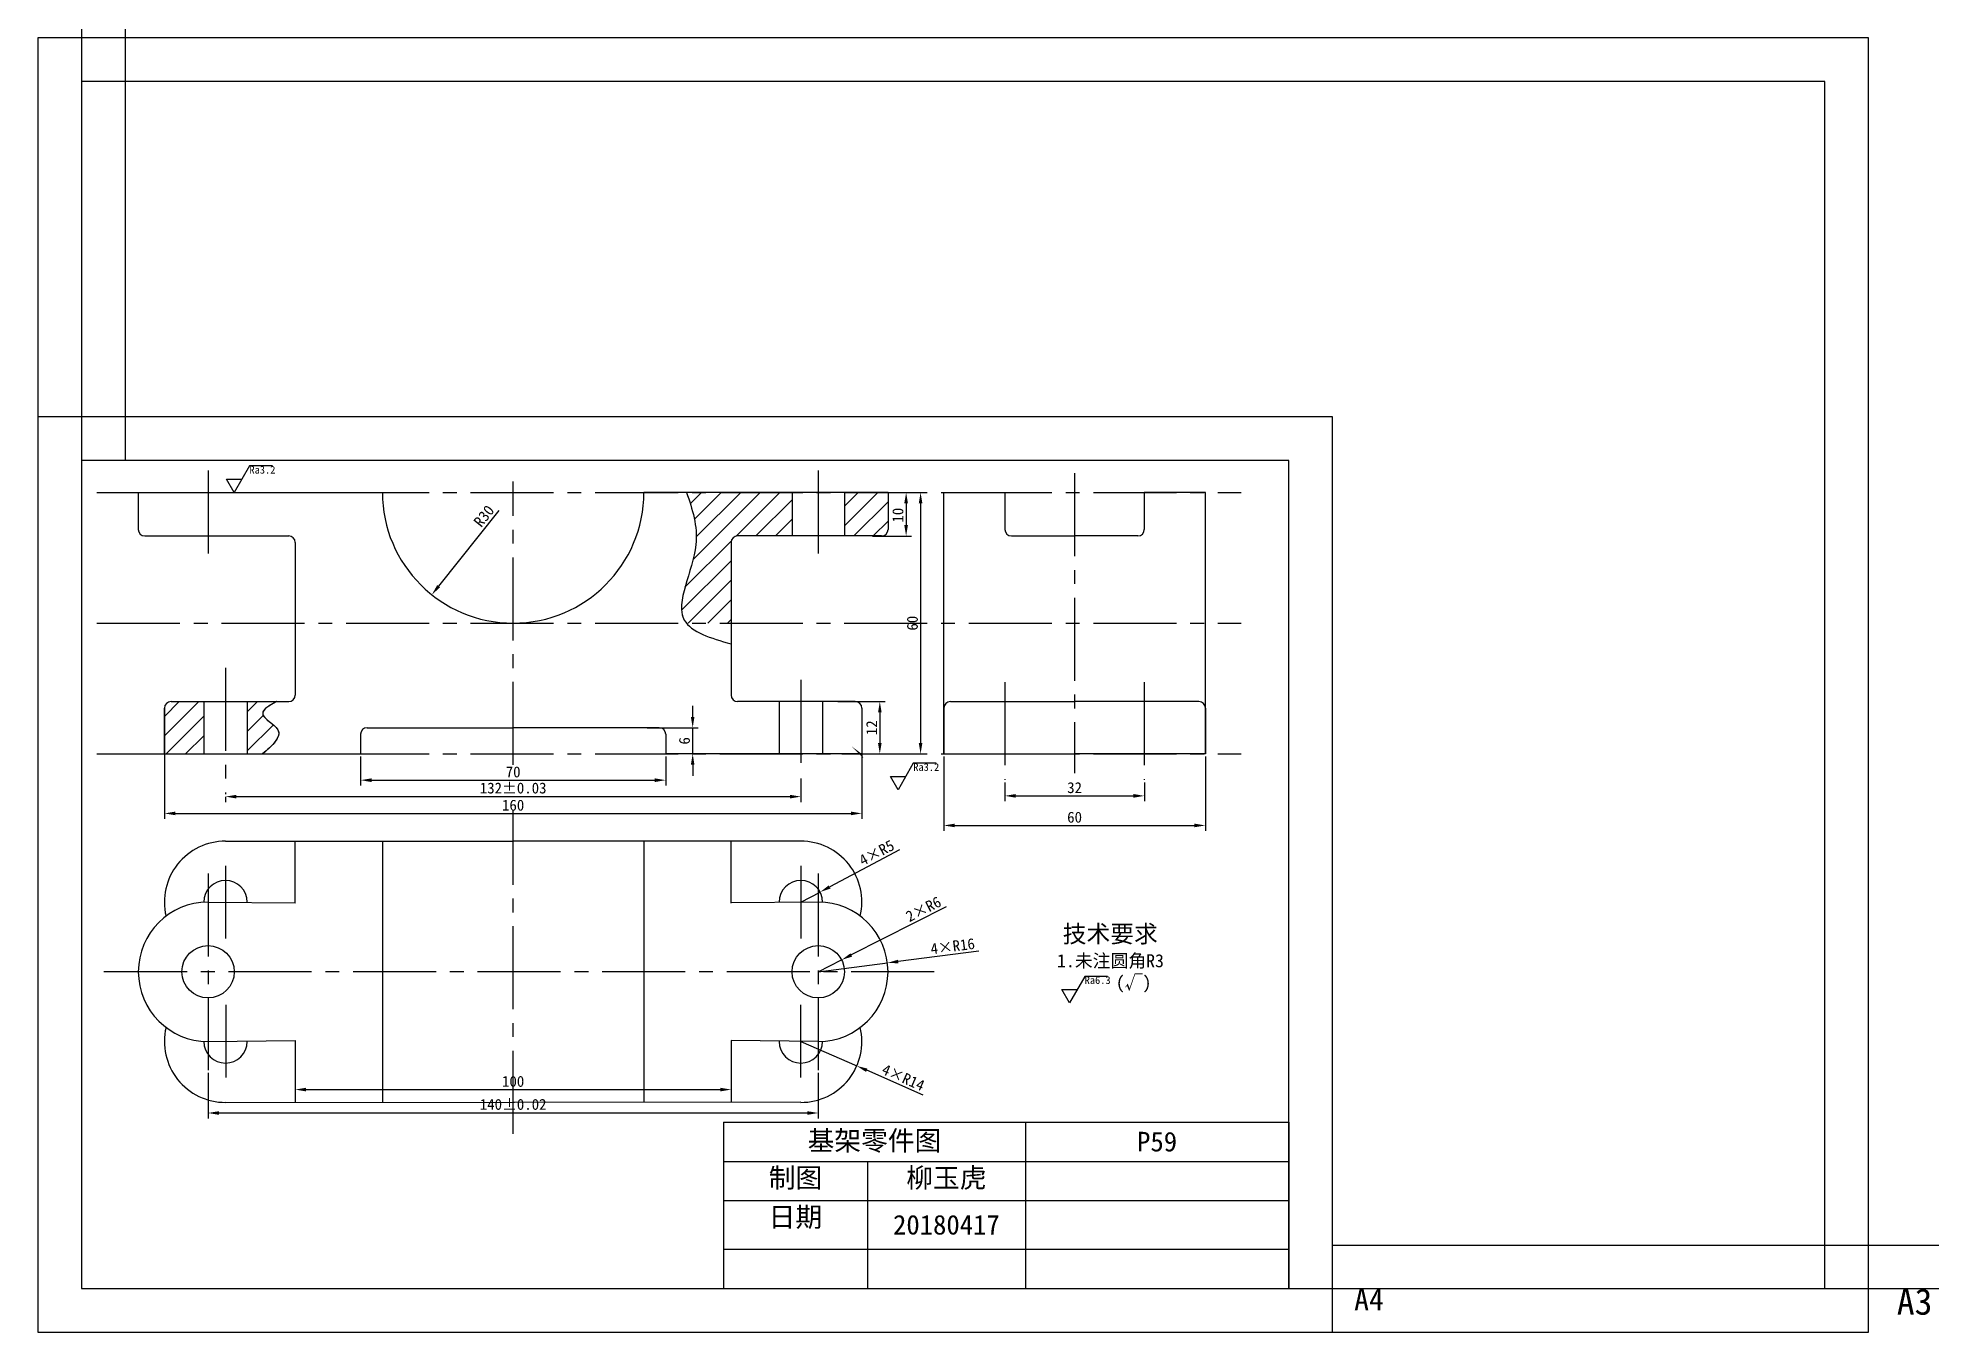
# Model space of a CAD drawing. Header units: millimetres. Extents: x 0 to 859, y 0 to 594.
# Drawn here: x 0 to 434.1, y 0 to 297 of the extents above; entities that cross this region are included whole.
import ezdxf

# ---------------------------------------------------------------- set-up
doc = ezdxf.new("R2010")
doc.units = ezdxf.units.MM
doc.linetypes.add('CENTER2', pattern=[28.575, 19.05, -3.175, 3.175, -3.175])
doc.layers.get('0').update_dxf_attribs({"true_color": 0xff2929})
doc.layers.add('图框', color=7, linetype='Continuous')
doc.layers.add('图线', color=3, linetype='CENTER2')
doc.layers.add('注释', color=7, linetype='Continuous', true_color=0x77783f, plot=False)
doc.styles.get("Standard").update_dxf_attribs({"font": ''})
doc.styles.add('样式 1', font='')
doc.styles.add('样式 3', font='')
doc.styles.get('Standard').set_extended_font_data('SimSun')
doc.styles.get('样式 1').set_extended_font_data('SimSun')
doc.styles.get('样式 3').set_extended_font_data('SimSun')
doc.dimstyles.new('ISO-25', dxfattribs={"dimtxt": 2.5, "dimasz": 2.5, "dimexe": 1.25, "dimexo": 0.625, "dimtad": 1, "dimdsep": 46, "dimtxsty": 'Standard', "dimcen": 2.5, "dimadec": 0, "dimazin": 0, "dimtfac": 1, "dimtmove": 0, "dimatfit": 3, "dimfxl": 0, "dimarcsym": 0})

msp = doc.modelspace()

# ---------------------------------------------------------------- texts
at = {"attachment_point": 1}
for s, width, insert, char_height, style in [('\\pi14.452;技术要求\\P\\pi13.149;{\\H0.75x;1.未注圆角R3\\P\\pi16.441;     (√) }', 51.14815, (220.675, 93.391), 4, '样式 3'), ('Ra6.3', 7.84666, (240.173, 81.647), 1.75, '样式 1')]:
    msp.add_mtext_dynamic_manual_height_columns(s, width=width, gutter_width=12.5, heights=[0], dxfattribs=dict(at, insert=insert, char_height=char_height, style=style))
for s, heights, insert, char_height in [('\\pi5;A4', [9.907], (297, 10), 5), ('\\pi6;A3', [0], (420.5, 10), 6)]:
    msp.add_mtext_dynamic_manual_height_columns(s, width=28.04239, gutter_width=12.5, heights=heights, dxfattribs=dict(at, insert=insert, char_height=char_height))
at = {"layer": '注释', "char_height": 1.75, "attachment_point": 1, "style": '样式 1'}
for insert in [(48.55, 198.754), (200.851, 130.536)]:
    msp.add_mtext_dynamic_manual_height_columns('Ra3.2', width=7.84666, gutter_width=12.5, heights=[0], dxfattribs=dict(at, insert=insert))

# ---------------------------------------------------------------- blocks, each defined once
blk = doc.blocks.new('*T2')
at = {"layer": '注释', "color": 0, "linetype": 'ByBlock', "lineweight": -2}
for p, q in [((0, 0), (129.68, 0)), ((0, 0), (0, -38.14)), ((69.26, 0), (69.26, -38.14)), ((129.68, 0), (129.68, -38.14)), ((0, -9.02), (129.68, -9.02)), ((33, -9.02), (33, -38.14)), ((0, -18.02), (129.68, -18.02)), ((0, -29.14), (129.68, -29.14)), ((0, -38.14), (129.68, -38.14))]:
    blk.add_line(p, q, dxfattribs=at)
at = {"layer": '注释', "color": 0, "char_height": 4.5}
for s, insert, width, attachment_point in [('基架零件图', (34.63, -4.51), 66.2597, 5), ('P59', (99.47, -4.51), 57.4214, 5), ('制图', (16.5, -10.53), 30.0001, 2), ('柳玉虎', (51.13, -10.53), 33.2596, 2), ('日期', (16.5, -19.52), 30.0001, 2), ('20180417', (51.13, -23.58), 33.2596, 5)]:
    blk.add_mtext(s, dxfattribs=dict(at, insert=insert, width=width, attachment_point=attachment_point))
blk = doc.blocks.new('*D3')
at = {"layer": 'Defpoints', "color": 0}
for p in [(139.16, 138.69), (150.24, 138.69), (149.94, 132.69)]:
    blk.add_point(p, dxfattribs=at)
at = {"layer": '注释', "color": 0, "lineweight": -2}
for p, q in [((150.24, 141.19), (150.24, 143.69)), ((139.78, 138.69), (151.49, 138.69)), ((150.24, 132.69), (150.24, 138.69)), ((150.57, 132.69), (151.49, 132.69)), ((150.24, 130.19), (150.24, 127.69))]:
    blk.add_line(p, q, dxfattribs=at)
at = {"layer": '注释', "color": 0}
for points in [[(149.82, 141.19), (150.65, 141.19), (150.24, 138.69)], [(149.82, 130.19), (150.65, 130.19), (150.24, 132.69)]]:
    blk.add_solid(points, dxfattribs=at)
at = {"layer": '注释', "color": 0, "insert": (148.36, 135.69), "char_height": 2.5, "attachment_point": 5, "rotation": 90}
blk.add_mtext('6', dxfattribs=at)
blk = doc.blocks.new('*D4')
at = {"layer": 'Defpoints', "color": 0}
for p in [(74.05, 132.69), (144.05, 132.69), (144.05, 126.66)]:
    blk.add_point(p, dxfattribs=at)
at = {"layer": '注释', "color": 0, "lineweight": -2}
for p, q in [((74.05, 132.07), (74.05, 125.41)), ((144.05, 132.07), (144.05, 125.41)), ((76.55, 126.66), (141.55, 126.66))]:
    blk.add_line(p, q, dxfattribs=at)
at = {"layer": '注释', "color": 0}
for points in [[(76.55, 127.08), (76.55, 126.24), (74.05, 126.66)], [(141.55, 127.08), (141.55, 126.24), (144.05, 126.66)]]:
    blk.add_solid(points, dxfattribs=at)
at = {"layer": '注释', "color": 0, "insert": (109.05, 128.54), "char_height": 2.5, "attachment_point": 5}
blk.add_mtext('70', dxfattribs=at)
blk = doc.blocks.new('*D5')
at = {"layer": 'Defpoints', "color": 0}
for p in [(195.05, 192.69), (190.91, 182.69), (199.21, 182.69)]:
    blk.add_point(p, dxfattribs=at)
at = {"layer": '注释', "color": 0, "lineweight": -2}
for p, q in [((195.68, 192.69), (200.46, 192.69)), ((199.21, 190.19), (199.21, 185.19)), ((191.53, 182.69), (200.46, 182.69))]:
    blk.add_line(p, q, dxfattribs=at)
at = {"layer": '注释', "color": 0}
for points in [[(198.79, 190.19), (199.62, 190.19), (199.21, 192.69)], [(198.79, 185.19), (199.62, 185.19), (199.21, 182.69)]]:
    blk.add_solid(points, dxfattribs=at)
at = {"layer": '注释', "color": 0, "insert": (197.33, 187.47), "char_height": 2.5, "attachment_point": 5, "rotation": 90}
blk.add_mtext('10', dxfattribs=at)
blk = doc.blocks.new('*D6')
at = {"layer": 'Defpoints', "color": 0}
for p in [(192.11, 192.69), (187.28, 132.69), (202.53, 132.69)]:
    blk.add_point(p, dxfattribs=at)
at = {"layer": '注释', "color": 0, "lineweight": -2}
for p, q in [((192.74, 192.69), (203.78, 192.69)), ((202.53, 190.19), (202.53, 135.19)), ((187.91, 132.69), (203.78, 132.69))]:
    blk.add_line(p, q, dxfattribs=at)
at = {"layer": '注释', "color": 0}
for points in [[(202.11, 190.19), (202.94, 190.19), (202.53, 192.69)], [(202.11, 135.19), (202.94, 135.19), (202.53, 132.69)]]:
    blk.add_solid(points, dxfattribs=at)
at = {"layer": '注释', "color": 0, "insert": (200.65, 162.69), "char_height": 2.5, "attachment_point": 5, "rotation": 90}
blk.add_mtext('60', dxfattribs=at)
blk = doc.blocks.new('*D7')
at = {"layer": 'Defpoints', "color": 0}
for p in [(221.86, 126.76), (253.86, 126.76), (253.86, 123.06)]:
    blk.add_point(p, dxfattribs=at)
at = {"layer": '注释', "color": 0, "lineweight": -2}
for p, q in [((221.86, 126.13), (221.86, 121.81)), ((253.86, 126.13), (253.86, 121.81)), ((224.36, 123.06), (251.36, 123.06))]:
    blk.add_line(p, q, dxfattribs=at)
at = {"layer": '注释', "color": 0}
for points in [[(224.36, 123.48), (224.36, 122.64), (221.86, 123.06)], [(251.36, 123.48), (251.36, 122.64), (253.86, 123.06)]]:
    blk.add_solid(points, dxfattribs=at)
at = {"layer": '注释', "color": 0, "insert": (237.86, 124.93), "char_height": 2.5, "attachment_point": 5}
blk.add_mtext('32', dxfattribs=at)
blk = doc.blocks.new('*D8')
at = {"layer": 'Defpoints', "color": 0}
for p in [(207.86, 132.69), (267.86, 132.69), (267.86, 116.27)]:
    blk.add_point(p, dxfattribs=at)
at = {"layer": '注释', "color": 0, "lineweight": -2}
for p, q in [((207.86, 132.07), (207.86, 115.02)), ((267.86, 132.07), (267.86, 115.02)), ((210.36, 116.27), (265.36, 116.27))]:
    blk.add_line(p, q, dxfattribs=at)
at = {"layer": '注释', "color": 0}
for points in [[(210.36, 116.69), (210.36, 115.86), (207.86, 116.27)], [(265.36, 116.69), (265.36, 115.86), (267.86, 116.27)]]:
    blk.add_solid(points, dxfattribs=at)
at = {"layer": '注释', "color": 0, "insert": (237.86, 118.15), "char_height": 2.5, "attachment_point": 5}
blk.add_mtext('60', dxfattribs=at)
blk = doc.blocks.new('*D9')
at = {"layer": 'Defpoints', "color": 0}
for p in [(182.91, 144.69), (183.82, 132.69), (193.17, 132.69)]:
    blk.add_point(p, dxfattribs=at)
at = {"layer": '注释', "color": 0, "lineweight": -2}
for p, q in [((183.54, 144.69), (194.42, 144.69)), ((193.17, 142.19), (193.17, 135.19)), ((184.44, 132.69), (194.42, 132.69))]:
    blk.add_line(p, q, dxfattribs=at)
at = {"layer": '注释', "color": 0}
for points in [[(192.76, 142.19), (193.59, 142.19), (193.17, 144.69)], [(192.76, 135.19), (193.59, 135.19), (193.17, 132.69)]]:
    blk.add_solid(points, dxfattribs=at)
at = {"layer": '注释', "color": 0, "insert": (191.3, 138.69), "char_height": 2.5, "attachment_point": 5, "rotation": 90}
blk.add_mtext('12', dxfattribs=at)
blk = doc.blocks.new('*D10')
at = {"layer": 'Defpoints', "color": 0}
for p in [(109.05, 192.69), (90.39, 169.2)]:
    blk.add_point(p, dxfattribs=at)
at = {"layer": '注释', "color": 0, "lineweight": -2}
blk.add_line((105.78, 188.57), (91.94, 171.16), dxfattribs=at)
at = {"layer": '注释', "color": 0}
blk.add_solid([(91.62, 171.42), (92.27, 170.9), (90.39, 169.2)], dxfattribs=at)
at = {"layer": '注释', "color": 0, "insert": (102.35, 187.27), "char_height": 2.5, "attachment_point": 5, "rotation": 51.5348}
blk.add_mtext('R30', dxfattribs=at)
blk = doc.blocks.new('*D11')
at = {"layer": 'Defpoints', "color": 0}
for p in [(175.05, 127.69), (43.05, 123.46), (175.05, 122.88)]:
    blk.add_point(p, dxfattribs=at)
at = {"layer": '注释', "color": 0, "lineweight": -2}
for p, q in [((175.05, 127.07), (175.05, 121.63)), ((43.05, 122.83), (43.05, 121.63)), ((45.55, 122.88), (172.55, 122.88))]:
    blk.add_line(p, q, dxfattribs=at)
at = {"layer": '注释', "color": 0}
for points in [[(45.55, 123.3), (45.55, 122.46), (43.05, 122.88)], [(172.55, 123.3), (172.55, 122.46), (175.05, 122.88)]]:
    blk.add_solid(points, dxfattribs=at)
at = {"layer": '注释', "color": 0, "insert": (109.05, 124.84), "char_height": 2.5, "attachment_point": 5}
blk.add_mtext('132±0.03', dxfattribs=at)
blk = doc.blocks.new('*D12')
at = {"layer": 'Defpoints', "color": 0}
for p in [(29.05, 135.79), (189.05, 135.79), (189.05, 119.03)]:
    blk.add_point(p, dxfattribs=at)
at = {"layer": '注释', "color": 0, "lineweight": -2}
for p, q in [((29.05, 135.16), (29.05, 117.78)), ((189.05, 135.16), (189.05, 117.78)), ((31.55, 119.03), (186.55, 119.03))]:
    blk.add_line(p, q, dxfattribs=at)
at = {"layer": '注释', "color": 0}
for points in [[(31.55, 119.45), (31.55, 118.62), (29.05, 119.03)], [(186.55, 119.45), (186.55, 118.62), (189.05, 119.03)]]:
    blk.add_solid(points, dxfattribs=at)
at = {"layer": '注释', "color": 0, "insert": (109.05, 120.91), "char_height": 2.5, "attachment_point": 5}
blk.add_mtext('160', dxfattribs=at)
blk = doc.blocks.new('*D15')
at = {"layer": 'Defpoints', "color": 0}
for p in [(59.05, 59.81), (159.05, 59.81), (159.05, 55.66)]:
    blk.add_point(p, dxfattribs=at)
at = {"layer": '注释', "color": 0, "lineweight": -2}
for p, q in [((59.05, 59.18), (59.05, 54.41)), ((159.05, 59.18), (159.05, 54.41)), ((61.55, 55.66), (156.55, 55.66))]:
    blk.add_line(p, q, dxfattribs=at)
at = {"layer": '注释', "color": 0}
for points in [[(61.55, 56.08), (61.55, 55.24), (59.05, 55.66)], [(156.55, 56.08), (156.55, 55.24), (159.05, 55.66)]]:
    blk.add_solid(points, dxfattribs=at)
at = {"layer": '注释', "color": 0, "insert": (109.05, 57.53), "char_height": 2.5, "attachment_point": 5}
blk.add_mtext('100', dxfattribs=at)
blk = doc.blocks.new('*D16')
at = {"layer": 'Defpoints', "color": 0}
for p in [(39.05, 60.13), (179.05, 60.13), (179.05, 50.29)]:
    blk.add_point(p, dxfattribs=at)
at = {"layer": '注释', "color": 0, "lineweight": -2}
for p, q in [((39.05, 59.51), (39.05, 49.04)), ((179.05, 59.51), (179.05, 49.04)), ((41.55, 50.29), (176.55, 50.29))]:
    blk.add_line(p, q, dxfattribs=at)
at = {"layer": '注释', "color": 0}
for points in [[(41.55, 50.7), (41.55, 49.87), (39.05, 50.29)], [(176.55, 50.7), (176.55, 49.87), (179.05, 50.29)]]:
    blk.add_solid(points, dxfattribs=at)
at = {"layer": '注释', "color": 0, "insert": (109.05, 52.25), "char_height": 2.5, "attachment_point": 5}
blk.add_mtext('140±0.02', dxfattribs=at)
blk = doc.blocks.new('*D20')
at = {"layer": 'Defpoints', "color": 0}
for p in [(179.47, 100.99), (175.05, 98.65)]:
    blk.add_point(p, dxfattribs=at)
at = {"layer": '注释', "color": 0, "lineweight": -2}
for p, q in [((197.65, 110.64), (181.67, 102.16)), ((175.05, 98.65), (179.47, 100.99))]:
    blk.add_line(p, q, dxfattribs=at)
at = {"layer": '注释', "color": 0}
blk.add_solid([(181.48, 102.53), (181.87, 101.79), (179.47, 100.99)], dxfattribs=at)
at = {"layer": '注释', "color": 0, "insert": (192.45, 110), "char_height": 2.5, "attachment_point": 5, "rotation": 27.9649}
blk.add_mtext('4×R5', dxfattribs=at)
blk = doc.blocks.new('*D21')
at = {"layer": 'Defpoints', "color": 0}
for p in [(175.06, 66.71), (187.88, 61.09)]:
    blk.add_point(p, dxfattribs=at)
at = {"layer": '注释', "color": 0, "lineweight": -2}
for p, q in [((175.06, 66.71), (187.88, 61.09)), ((203.15, 54.4), (190.17, 60.09))]:
    blk.add_line(p, q, dxfattribs=at)
at = {"layer": '注释', "color": 0}
blk.add_solid([(190.34, 60.47), (190.01, 59.71), (187.88, 61.09)], dxfattribs=at)
at = {"layer": '注释', "color": 0, "insert": (198.56, 58.46), "char_height": 2.5, "attachment_point": 5, "rotation": 336.3281}
blk.add_mtext('4×R14', dxfattribs=at)
blk = doc.blocks.new('*D22')
at = {"layer": 'Defpoints', "color": 0}
for p in [(179.05, 82.69), (184.4, 85.41)]:
    blk.add_point(p, dxfattribs=at)
at = {"layer": '注释', "color": 0, "lineweight": -2}
for p, q in [((208.38, 97.63), (186.63, 86.55)), ((179.05, 82.69), (184.4, 85.41))]:
    blk.add_line(p, q, dxfattribs=at)
at = {"layer": '注释', "color": 0}
blk.add_solid([(186.44, 86.92), (186.81, 86.18), (184.4, 85.41)], dxfattribs=at)
at = {"layer": '注释', "color": 0, "insert": (203.18, 97.08), "char_height": 2.5, "attachment_point": 5, "rotation": 26.9788}
blk.add_mtext('2×R6', dxfattribs=at)
blk = doc.blocks.new('*D23')
at = {"layer": 'Defpoints', "color": 0}
for p in [(179.05, 82.69), (194.92, 84.73)]:
    blk.add_point(p, dxfattribs=at)
at = {"layer": '注释', "color": 0, "lineweight": -2}
for p, q in [((215.88, 87.43), (197.4, 85.05)), ((179.05, 82.69), (194.92, 84.73))]:
    blk.add_line(p, q, dxfattribs=at)
at = {"layer": '注释', "color": 0}
blk.add_solid([(197.35, 85.46), (197.45, 84.64), (194.92, 84.73)], dxfattribs=at)
at = {"layer": '注释', "color": 0, "insert": (209.88, 88.55), "char_height": 2.5, "attachment_point": 5, "rotation": 7.3252}
blk.add_mtext('4×R16', dxfattribs=at)

# ---------------------------------------------------------------- dimensions: what is measured, and where the dimension line sits
at = {"layer": '注释'}
dim = msp.add_radius_dim(center=(109.05, 192.692), mpoint=(90.389, 169.203), dimstyle='ISO-25', dxfattribs=at)
dim.commit()
dim.dimension.update_dxf_attribs({"geometry": '*D10', "text_midpoint": (103.82, 186.108), "dimtype": 164})
for base, p1, p2, picture, middle in [((202.525, 132.692), (192.113, 192.692), (187.285, 132.692), '*D6', (200.65, 162.692)), ((150.238, 138.692), (149.943, 132.692), (139.155, 138.692), '*D3', (148.363, 135.692)), ((193.172, 132.692), (182.911, 144.692), (183.816, 132.692), '*D9', (191.297, 138.692))]:
    dim = msp.add_linear_dim(base=base, p1=p1, p2=p2, angle=90, dimstyle='ISO-25', dxfattribs=at)
    dim.commit()
    dim.dimension.update_dxf_attribs({"geometry": picture, "text_midpoint": middle})
dim = msp.add_linear_dim(base=(199.206, 182.692), p1=(195.05, 192.692), p2=(190.906, 182.692), angle=90, dimstyle='ISO-25', dxfattribs=at)
dim.commit()
dim.dimension.update_dxf_attribs({"geometry": '*D5', "text_midpoint": (199.206, 187.466), "dimtype": 160})
for base, p1, p2, picture, middle in [((189.05, 119.032), (29.05, 135.789), (189.05, 135.789), '*D12', (109.05, 119.032)), ((144.05, 126.66), (74.05, 132.692), (144.05, 132.692), '*D4', (109.05, 126.66))]:
    dim = msp.add_linear_dim(base=base, p1=p1, p2=p2, dimstyle='ISO-25', dxfattribs=at)
    dim.commit()
    dim.dimension.update_dxf_attribs({"geometry": picture, "text_midpoint": middle, "dimtype": 160})
for base, p1, p2, picture, middle in [((267.858, 116.274), (207.858, 132.692), (267.858, 132.692), '*D8', (237.858, 118.149)), ((253.858, 123.06), (221.858, 126.756), (253.858, 126.756), '*D7', (237.858, 124.935)), ((159.05, 55.659), (59.05, 59.809), (159.05, 59.809), '*D15', (109.05, 57.534))]:
    dim = msp.add_linear_dim(base=base, p1=p1, p2=p2, dimstyle='ISO-25', dxfattribs=at)
    dim.commit()
    dim.dimension.update_dxf_attribs({"geometry": picture, "text_midpoint": middle})
for base, p1, p2, override, picture, middle in [((175.05, 122.879), (43.05, 123.458), (175.05, 127.692), {"dimgap": 0.625, "dimtol": 1, "dimlim": 0, "dimtp": 0.03, "dimtm": 0.03}, '*D11', (109.05, 122.879)), ((179.05, 50.286), (39.05, 60.134), (179.05, 60.134), {"dimgap": 0.625, "dimtol": 1, "dimlim": 0, "dimtp": 0.02, "dimtm": 0.02}, '*D16', (109.05, 50.286))]:
    dim = msp.add_linear_dim(base=base, p1=p1, p2=p2, dimstyle='ISO-25', override=override, dxfattribs=at)
    dim.commit()
    dim.dimension.update_dxf_attribs({"geometry": picture, "text_midpoint": middle, "dimtype": 160})
for center, mpoint, text, picture, middle in [((175.05, 98.646), (179.467, 100.99), '4×R5', '*D20', (193.325, 108.348)), ((179.05, 82.692), (184.397, 85.414), '2×R6', '*D22', (204.028, 95.407)), ((179.05, 82.692), (194.92, 84.732), '4×R16', '*D23', (210.12, 86.686))]:
    dim = msp.add_radius_dim(center=center, mpoint=mpoint, text=text, dimstyle='ISO-25', override={"dimarcsym": 2}, dxfattribs=at)
    dim.commit()
    dim.dimension.update_dxf_attribs({"geometry": picture, "text_midpoint": middle, "dimtype": 164})
dim = msp.add_radius_dim(center=(175.062, 66.715), mpoint=(187.884, 61.094), text='4×R14', dimstyle='ISO-25', override={"dimarcsym": 2}, dxfattribs=at)
dim.commit()
dim.dimension.update_dxf_attribs({"geometry": '*D21', "text_midpoint": (198.558, 58.461)})

# ---------------------------------------------------------------- hatches: boundary and pattern name
at = {"layer": '注释'}
h = msp.add_hatch(dxfattribs=at)
h.set_pattern_fill('ANSI31', color=256, style=0)
edge = h.paths.add_edge_path()
edge.add_line((173.05, 192.692), (148.842, 192.692))
edge.add_spline(control_points=[(148.842, 192.692), (150.133, 188.841), (153.281, 179.456), (145.823, 167.005), (148.599, 162.913), (148.777, 162.692)], knot_values=[0, 0, 0, 0, 12.1867483, 29.6975179, 30.7458086, 30.7458086, 30.7458086, 30.7458086], degree=3, periodic=0)
edge.add_line((148.777, 162.692), (159.05, 162.692))
edge.add_line((159.05, 162.692), (159.05, 181.192))
edge.add_arc((160.55, 181.192), 1.5, 90, 180, ccw=False)
edge.add_line((160.55, 182.692), (173.05, 182.692))
edge.add_line((173.05, 182.692), (173.05, 192.692))
edge = h.paths.add_edge_path()
edge.add_spline(control_points=[(51.55, 132.692), (53.764, 134.592), (57.702, 137.971), (49.511, 141.814), (53.137, 143.795), (54.78, 144.692)], knot_values=[0, 0, 0, 0, 6.5366893, 11.6251561, 15.842022, 15.842022, 15.842022, 15.842022], degree=3, periodic=0)
edge.add_line((54.78, 144.692), (48.05, 144.692))
edge.add_line((48.05, 144.692), (48.05, 132.692))
edge.add_line((48.05, 132.692), (51.55, 132.692))
h.paths.add_polyline_path([(38.05, 144.692), (30.55, 144.692, 0.4142136), (29.05, 143.192), (29.05, 132.692), (38.05, 132.692)])
h.paths.add_polyline_path([(195.05, 192.692), (185.05, 192.692), (185.05, 182.692), (193.55, 182.692, 0.4142136), (195.05, 184.192)])

# ---------------------------------------------------------------- linework, layer by layer
for p, q in [((23.05, 192.692), (79.05, 192.692)), ((23.05, 192.692), (23.05, 184.192)), ((195.05, 192.692), (139.05, 192.692)), ((173.05, 192.692), (173.05, 182.692)), ((185.05, 192.692), (185.05, 182.692)), ((195.05, 192.692), (195.05, 184.192)), ((207.858, 132.692), (207.858, 192.692)), ((207.858, 192.692), (221.858, 192.692)), ((221.858, 192.692), (221.858, 184.192)), ((253.858, 192.692), (253.858, 184.192)), ((267.858, 192.692), (253.858, 192.692)), ((267.858, 132.692), (267.858, 192.692)), ((24.55, 182.692), (57.55, 182.692)), ((193.55, 182.692), (160.55, 182.692)), ((223.358, 182.692), (237.858, 182.692)), ((252.358, 182.692), (237.858, 182.692)), ((59.05, 181.192), (59.05, 146.192)), ((159.05, 181.192), (159.05, 146.192)), ((30.55, 144.692), (57.55, 144.692)), ((38.05, 144.692), (38.05, 132.692)), ((48.05, 144.692), (48.05, 132.692)), ((187.55, 144.692), (160.55, 144.692)), ((170.05, 144.692), (170.05, 132.692)), ((180.05, 144.692), (180.05, 132.692)), ((209.358, 144.692), (237.858, 144.692)), ((266.358, 144.692), (237.858, 144.692)), ((29.05, 143.192), (29.05, 132.692)), ((189.05, 143.192), (189.05, 132.692)), ((207.858, 143.192), (207.858, 132.692)), ((267.858, 143.192), (267.858, 132.692)), ((74.05, 137.192), (74.05, 132.692)), ((75.55, 138.692), (109.05, 138.692)), ((142.55, 138.692), (109.05, 138.692)), ((144.05, 137.192), (144.05, 132.692)), ((29.05, 132.692), (74.05, 132.692)), ((189.05, 132.692), (144.05, 132.692)), ((207.858, 132.692), (237.858, 132.692)), ((267.858, 132.692), (237.858, 132.692)), ((43.05, 112.646), (109.05, 112.692)), ((59.05, 98.49), (59.05, 112.692)), ((59.05, 98.459), (59.05, 112.692)), ((79.05, 112.692), (79.05, 52.692)), ((175.05, 112.646), (109.05, 112.692)), ((139.05, 112.692), (139.05, 52.692)), ((159.05, 98.49), (159.05, 112.692)), ((159.05, 98.459), (159.05, 112.692)), ((39.05, 98.692), (59.05, 98.49)), ((179.05, 98.692), (159.05, 98.49)), ((236.673, 75.585), (234.923, 78.616)), ((234.923, 78.616), (238.423, 78.616)), ((240.173, 81.647), (236.673, 75.585)), ((245.423, 81.647), (240.173, 81.647)), ((39.05, 66.692), (59.05, 66.925)), ((59.05, 66.925), (59.05, 52.692)), ((179.05, 66.692), (159.05, 66.925)), ((159.05, 66.925), (159.05, 52.692)), ((43.05, 52.739), (109.05, 52.692)), ((175.05, 52.739), (109.05, 52.692))]:
    msp.add_line(p, q)
for centre in [(39.05, 82.692), (179.05, 82.692)]:
    msp.add_circle(centre, 6)
for centre, radius, start, end in [((109.05, 192.692), 30, 180, 270), ((109.05, 192.692), 30, 270, 0), ((24.55, 184.192), 1.5, 180, 270), ((57.55, 181.192), 1.5, 0, 90), ((160.55, 181.192), 1.5, 90, 180), ((193.55, 184.192), 1.5, 270, 0), ((223.358, 184.192), 1.5, 180, 270), ((252.358, 184.192), 1.5, 270, 0), ((30.55, 143.192), 1.5, 90, 180), ((57.55, 146.192), 1.5, 270, 0), ((160.55, 146.192), 1.5, 180, 270), ((187.55, 143.192), 1.5, 0, 90), ((209.358, 143.192), 1.5, 90, 180), ((266.358, 143.192), 1.5, 0, 90), ((75.55, 137.192), 1.5, 90, 180), ((142.55, 137.192), 1.5, 0, 90), ((43.039, 98.67), 14, 89.95402, 193.19864), ((175.062, 98.67), 14, 346.80136, 90.04598), ((43.05, 98.646), 5, 0.53406, 179.46594), ((175.05, 98.646), 5, 0.53406, 179.46594), ((39.05, 82.692), 16, 90, 270), ((179.05, 82.692), 16, 270, 90), ((43.039, 66.715), 14, 166.80136, 270.04598), ((175.062, 66.715), 14, 269.95402, 13.19864), ((43.05, 66.739), 5, 180.53406, 359.46594), ((175.05, 66.739), 5, 180.53406, 359.46594)]:
    msp.add_arc(centre, radius, start, end)
for points in [[(148.842, 192.692), (150.973, 180.693), (148.309, 163.386), (159.05, 157.928)], [(148.842, 192.692), (150.973, 180.693), (148.309, 163.386), (159.05, 157.928)], [(54.78, 144.692), (51.583, 141.943), (55.047, 138.215), (51.55, 132.692)], [(54.78, 144.692), (51.583, 141.943), (55.047, 138.215), (51.55, 132.692)]]:
    msp.add_spline(points, degree=3)
at = {"layer": '图框'}
msp.add_lwpolyline([(297, 20), (821, 20), (821, 574), (20, 574), (20, 200)], dxfattribs=at)
for points in [[(10, 10), (584, 10), (584, 410), (10, 410)], [(0, 0), (420, 0), (420, 297), (0, 297)], [(10, 10), (410, 10), (410, 287), (10, 287)], [(0, 0), (297, 0), (297, 210), (0, 210)], [(10, 10), (287, 10), (287, 200), (10, 200)]]:
    msp.add_lwpolyline(points, close=True, dxfattribs=at)
at = {"layer": '图线'}
for p, q in [((39.05, 197.692), (39.05, 177.846)), ((179.05, 197.692), (179.05, 177.692)), ((237.858, 197.103), (237.858, 128.282)), ((13.564, 192.692), (276.102, 192.692)), ((109.05, 130.153), (109.05, 195.231)), ((13.564, 162.692), (276.102, 162.692)), ((43.05, 152.444), (43.05, 123.458)), ((175.05, 149.692), (175.05, 127.692)), ((221.858, 149.129), (221.858, 126.756)), ((253.858, 149.129), (253.858, 126.756)), ((29.05, 132.692), (29.05, 143.192)), ((13.564, 132.692), (276.102, 132.692)), ((109.05, 45.528), (109.05, 119.856)), ((39.05, 105.25), (39.05, 60.134)), ((43.05, 106.991), (43.05, 90.312)), ((175.05, 106.991), (175.05, 90.312)), ((179.05, 105.25), (179.05, 60.134)), ((205.674, 82.692), (12.426, 82.692)), ((43.127, 75.079), (43.127, 58.4)), ((174.974, 75.079), (174.974, 58.4))]:
    msp.add_line(p, q, dxfattribs=at)
for points in [[(148.842, 192.692), (150.973, 180.693), (148.309, 163.386), (159.05, 157.928)], [(54.78, 144.692), (51.583, 141.943), (55.047, 138.215), (51.55, 132.692)]]:
    msp.add_spline(points, degree=3, dxfattribs=at)
at = {"layer": '注释'}
for p, q in [((45.05, 192.692), (43.3, 195.723)), ((43.3, 195.723), (46.8, 195.723)), ((48.55, 198.754), (45.05, 192.692)), ((53.8, 198.754), (48.55, 198.754)), ((200.851, 130.536), (197.351, 124.474)), ((206.101, 130.536), (200.851, 130.536)), ((197.351, 124.474), (195.601, 127.505)), ((195.601, 127.505), (199.101, 127.505))]:
    msp.add_line(p, q, dxfattribs=at)
msp.add_lwpolyline([(189.05, 132.692, 0, 2, 0), (190.933, 130.131, 0, 0, 0), (196.59, 124.474, 0, 0, 0), (205.59, 124.474, 0, 0, 0)], format="xyseb", dxfattribs=at)

# ---------------------------------------------------------------- block references
msp.add_blockref('*T2', (157.319, 48.196))

msp.set_redraw_order([(e.dxf.handle, doc.entitydb.next_handle()) for e in msp.query("TEXT MTEXT ATTDEF DIMENSION ARC_DIMENSION")])  # texts and dimensions are drawn at this point

doc.saveas('drawing.dxf')
